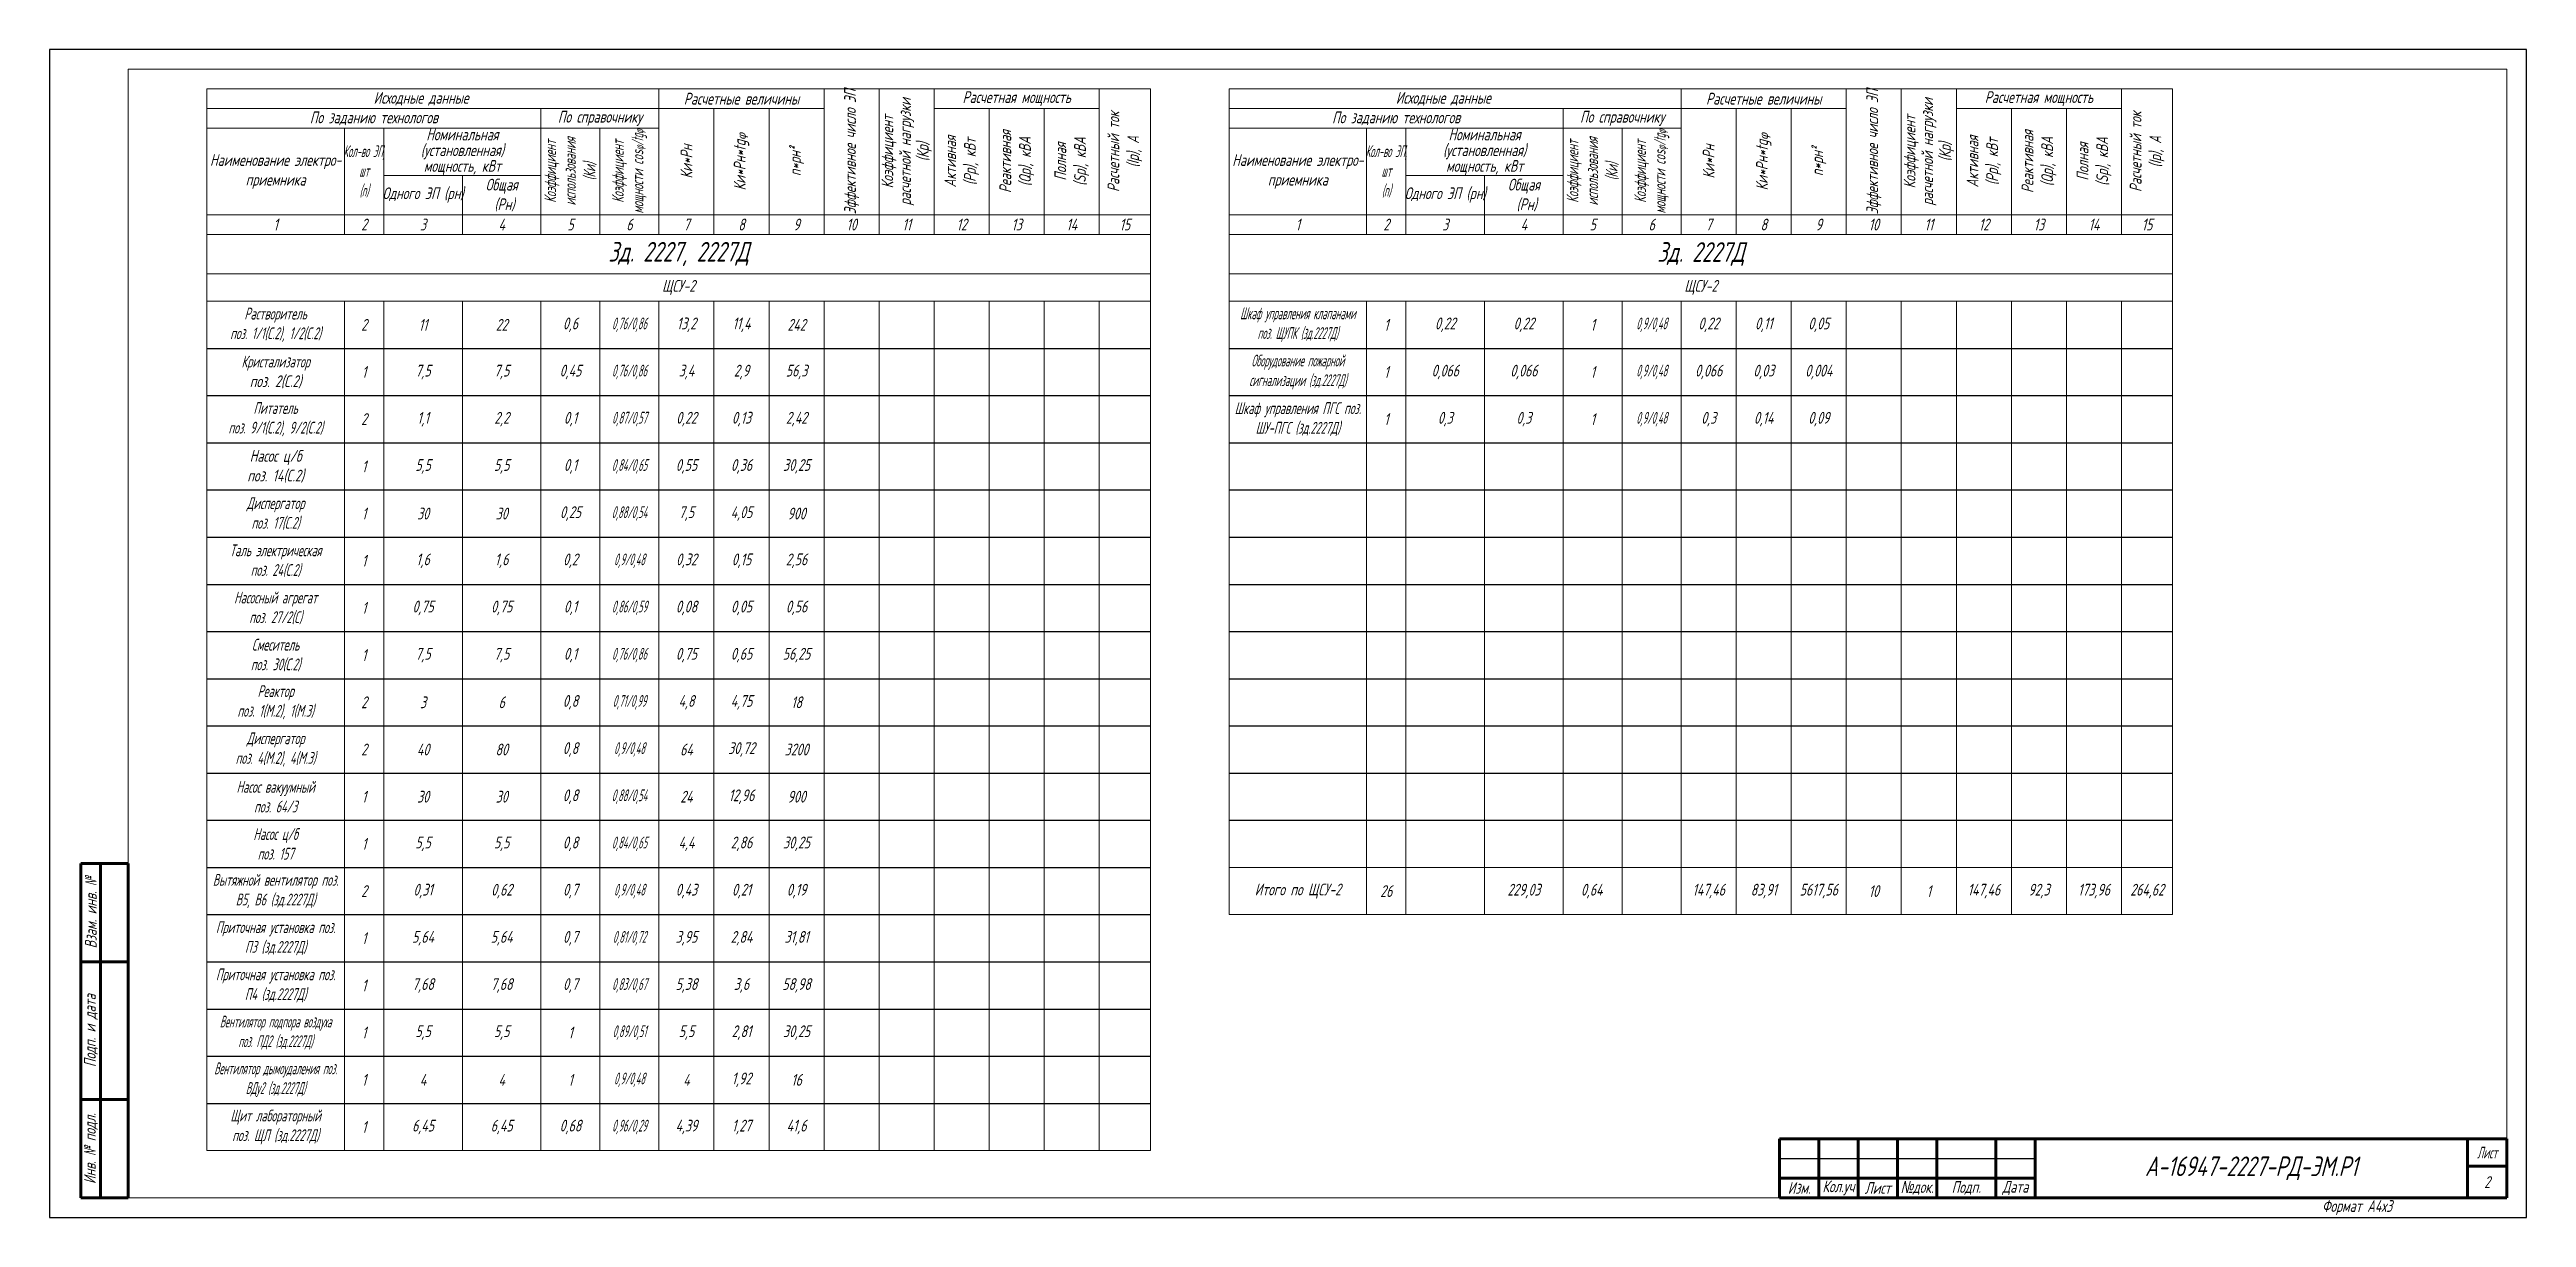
# Model space of a CAD drawing. Header units: millimetres. Extents: x -14296 to 10264, y -13087 to -5602.
# Drawn here: x 1024 to 1654, y -13087 to -12790 of the extents above; entities that cross this region are included whole.
import ezdxf

# ---------------------------------------------------------------- set-up
doc = ezdxf.new("R2010")
doc.units = ezdxf.units.MM
for name, color, linetype, lineweight in [('Рамка толстая', 7, 'Continuous', 15), ('Рамка тонкая', 5, 'Continuous', 25), ('ТаБлица', 253, 'Continuous', 15), ('Текст', 7, 'Continuous', 20), ('Штампы', 252, 'Continuous', 25)]:
    doc.layers.add(name, color=color, linetype=linetype, lineweight=lineweight)
doc.styles.add('Simplex', font='simplex.shx', dxfattribs={"width": 0.7, "oblique": 15})

msp = doc.modelspace()

# ---------------------------------------------------------------- texts
at = {"layer": 'Текст', "char_height": 3, "attachment_point": 5, "style": 'Simplex'}
for s, insert, width in [('Исходные данные', (1118.78378, -12802.24064), 109), ('Расчетные величины', (1200.28378, -12802.24064), 42), ('Расчетная мощность', (1270.28378, -12802.24064), 42), ('Исходные данные', (1378.78378, -12802.24064), 109), ('Расчетные величины', (1460.28378, -12802.24064), 42), ('Расчетная мощность', (1530.28378, -12802.24064), 42), ('По заданию технологов', (1106.78378, -12807.24064), 85), ('{\\W0.7;По справочнику}', (1164.28378, -12807.24064), 30), ('По заданию технологов', (1366.78378, -12807.24064), 85), ('{\\W0.7;По справочнику}', (1424.28378, -12807.24064), 30), ('{\\W0.5;Кол-во ЭП, \\Pшт\\P(n)}', (1104.28378, -12820.74064), 10), ('{\\W0.5;Кол-во ЭП, \\Pшт\\P(n)}', (1364.28378, -12820.74064), 10), ('Наименование электро-\\Pприемника', (1081.78378, -12820.74064), 35), ('Наименование электро-\\Pприемника', (1341.78378, -12820.74064), 35), ('Одного ЭП (pн)', (1119.28378, -12826.74064), 20), ('Общая\\P (Pн)', (1139.28378, -12826.74064), 20), ('Одного ЭП (pн)', (1379.28378, -12826.74064), 20), ('Общая\\P (Pн)', (1399.28378, -12826.74064), 20), ('1', (1081.78378, -12834.24064), 35), ('2', (1104.28378, -12834.24064), 10), ('3', (1119.28378, -12834.24064), 20), ('4', (1139.28378, -12834.24064), 20), ('5', (1156.78378, -12834.24064), 15), ('6', (1171.78378, -12834.24064), 15), ('7', (1186.28378, -12834.24064), 14), ('8', (1200.28378, -12834.24064), 14), ('9', (1214.28378, -12834.24064), 14), ('10', (1228.28378, -12834.24064), 14), ('11', (1242.28378, -12834.24064), 14), ('12', (1256.28378, -12834.24064), 14), ('13', (1270.28378, -12834.24064), 14), ('14', (1284.28378, -12834.24064), 14), ('15', (1297.78378, -12834.24064), 13), ('1', (1341.78378, -12834.24064), 35), ('2', (1364.28378, -12834.24064), 10), ('3', (1379.28378, -12834.24064), 20), ('4', (1399.28378, -12834.24064), 20), ('5', (1416.78378, -12834.24064), 15), ('6', (1431.78378, -12834.24064), 15), ('7', (1446.28378, -12834.24064), 14), ('8', (1460.28378, -12834.24064), 14), ('9', (1474.28378, -12834.24064), 14), ('10', (1488.28378, -12834.24064), 14), ('11', (1502.28378, -12834.24064), 14), ('12', (1516.28378, -12834.24064), 14), ('13', (1530.28378, -12834.24064), 14), ('14', (1544.28378, -12834.24064), 14), ('15', (1557.78378, -12834.24064), 13), ('ЩСУ-2', (1184.28378, -12850.24064), 240), ('ЩСУ-2', (1444.28378, -12850.24064), 240), ('{\\W0.6;Растворитель \\Pпоз. 1/1(С.2), 1/2(С.2)}', (1081.78378, -12859.74064), 35), ('2', (1104.28378, -12859.74064), 10), ('11', (1119.28378, -12859.74064), 20), ('22', (1139.28378, -12859.74064), 20), ('0,6', (1156.78378, -12859.74064), 15), ('{\\W0.5;0,76/0,86}', (1171.78378, -12859.74064), 15), ('13,2', (1186.28378, -12859.74064), 14), ('11,4', (1200.28378, -12859.74064), 14), ('242', (1214.28378, -12859.74064), 14), ('{\\W0.5;Шкаф управления клапанами поз. ЩУПК (зд.2227Д)}', (1341.78378, -12859.74064), 35), ('1', (1364.28378, -12859.74064), 10), ('0,22', (1379.28378, -12859.74064), 20), ('0,22', (1399.28378, -12859.74064), 20), ('1', (1416.78378, -12859.74064), 15), ('{\\W0.5;0,9/0,48}', (1431.78378, -12859.74064), 15), ('0,22', (1446.28378, -12859.74064), 14), ('0,11', (1460.28378, -12859.74064), 14), ('0,05', (1474.28378, -12859.74064), 14), ('{\\W0.6;Кристализатор \\P}поз. 2(С.2)', (1081.78378, -12871.74064), 35), ('1', (1104.28378, -12871.74064), 10), ('7,5', (1119.28378, -12871.74064), 20), ('7,5', (1139.28378, -12871.74064), 20), ('0,45', (1156.78378, -12871.74064), 15), ('{\\W0.5;0,76/0,86}', (1171.78378, -12871.74064), 15), ('3,4', (1186.28378, -12871.74064), 14), ('2,9', (1200.28378, -12871.74064), 14), ('56,3', (1214.28378, -12871.74064), 14), ('{\\W0.5;Оборудование пожарной сигнализации (зд.2227Д)}', (1341.78378, -12871.74064), 35), ('1', (1364.28378, -12871.74064), 10), ('0,066', (1379.28378, -12871.74064), 20), ('0,066', (1399.28378, -12871.74064), 20), ('1', (1416.78378, -12871.74064), 15), ('{\\W0.5;0,9/0,48}', (1431.78378, -12871.74064), 15), ('0,066', (1446.28378, -12871.74064), 14), ('0,03', (1460.28378, -12871.74064), 14), ('0,004', (1474.28378, -12871.74064), 14), ('{\\W0.6;Питатель\\Pпоз. 9/1(С.2), 9/2(С.2)}', (1081.78378, -12883.74064), 35), ('2', (1104.28378, -12883.71401), 10), ('1,1', (1119.28378, -12883.74064), 20), ('2,2', (1139.28378, -12883.74064), 20), ('0,1', (1156.78378, -12883.74064), 15), ('{\\W0.5;0,87/0,57}', (1171.78378, -12883.71401), 15), ('0,22', (1186.28378, -12883.71401), 14), ('0,13', (1200.28378, -12883.71401), 14), ('2,42', (1214.28378, -12883.71401), 14), ('{\\W0.6;Шкаф управления ПГС поз. ШУ-ПГС (зд.2227Д)}', (1341.78378, -12883.74064), 35), ('1', (1364.28378, -12883.74064), 10), ('0,3', (1379.28378, -12883.74064), 20), ('0,3', (1399.28378, -12883.74064), 20), ('1', (1416.78378, -12883.74064), 15), ('{\\W0.5;0,9/0,48}', (1431.78378, -12883.74064), 15), ('0,3', (1446.28378, -12883.74064), 14), ('0,14', (1460.28378, -12883.74064), 14), ('0,09', (1474.28378, -12883.74064), 14), ('Насос ц/б\\Pпоз. 14(С.2)', (1081.78378, -12895.72733), 35), ('1', (1104.28378, -12895.74064), 10), ('5,5', (1119.28378, -12895.74064), 20), ('5,5', (1139.28378, -12895.74064), 20), ('0,1', (1156.78378, -12895.74064), 15), ('{\\W0.5;0,84/0,65}', (1171.78378, -12895.74064), 15), ('0,55', (1186.28378, -12895.74064), 14), ('0,36', (1200.28378, -12895.74064), 14), ('30,25', (1214.28378, -12895.74064), 14), ('{\\W0.6;Диспергатор\\Pпоз. 17(С.2)}', (1081.78378, -12907.74064), 35), ('1', (1104.28378, -12907.74064), 10), ('30', (1119.28378, -12907.74064), 20), ('30', (1139.28378, -12907.74064), 20), ('0,25', (1156.78378, -12907.74064), 15), ('{\\W0.5;0,88/0,54}', (1171.78378, -12907.74064), 15), ('7,5', (1186.28378, -12907.74064), 14), ('4,05', (1200.28378, -12907.74064), 14), ('900', (1214.28378, -12907.74064), 14), ('{\\W0.6;Таль электрическая\\Pпоз. 24(С.2)}', (1081.78378, -12919.74064), 35), ('1', (1104.28378, -12919.74064), 10), ('1,6', (1119.28378, -12919.74064), 20), ('1,6', (1139.28378, -12919.74064), 20), ('0,2', (1156.78378, -12919.74064), 15), ('{\\W0.5;0,9/0,48}', (1171.78378, -12919.74064), 15), ('0,32', (1186.28378, -12919.74064), 14), ('0,15', (1200.28378, -12919.74064), 14), ('2,56', (1214.28378, -12919.74064), 14), ('{\\W0.6;Насосный агрегат\\Pпоз. 27/2(С)}', (1081.78378, -12931.74064), 35), ('1', (1104.28378, -12931.74064), 10), ('0,75', (1119.28378, -12931.74064), 20), ('0,75', (1139.28378, -12931.74064), 20), ('0,1', (1156.78378, -12931.74064), 15), ('{\\W0.5;0,86/0,59}', (1171.78378, -12931.74064), 15), ('0,08', (1186.28378, -12931.74064), 14), ('0,05', (1200.28378, -12931.74064), 14), ('0,56', (1214.28378, -12931.74064), 14), ('{\\W0.6;Смеситель \\Pпоз. 30(С.2)}', (1081.78378, -12943.74064), 35), ('1', (1104.28378, -12943.74064), 10), ('7,5', (1119.28378, -12943.74064), 20), ('7,5', (1139.28378, -12943.74064), 20), ('0,1', (1156.78378, -12943.74064), 15), ('{\\W0.5;0,76/0,86}', (1171.78378, -12943.74064), 15), ('0,75', (1186.28378, -12943.74064), 14), ('0,65', (1200.28378, -12943.74064), 14), ('56,25', (1214.28378, -12943.74064), 14), ('{\\W0.6;Реактор\\Pпоз. 1(М.2), 1(М.3)}', (1081.78378, -12955.74064), 35), ('2', (1104.28378, -12955.74064), 10), ('3', (1119.28378, -12955.74064), 20), ('6', (1139.28378, -12955.74064), 20), ('0,8', (1156.78378, -12955.74064), 15), ('{\\W0.5;0,71/0,99}', (1171.78378, -12955.74064), 15), ('4,8', (1186.28378, -12955.74064), 14), ('4,75', (1200.28378, -12955.74064), 14), ('18', (1214.28378, -12955.74064), 14), ('{\\W0.6;Диспергатор\\Pпоз. 4(М.2), 4(М.3)}', (1081.78378, -12967.74064), 35), ('2', (1104.28378, -12967.74064), 10), ('40', (1119.28378, -12967.74064), 20), ('80', (1139.28378, -12967.74064), 20), ('0,8', (1156.78378, -12967.74064), 15), ('{\\W0.5;0,9/0,48}', (1171.78378, -12967.74064), 15), ('64', (1186.28378, -12967.74064), 14), ('30,72', (1200.28378, -12967.74064), 14), ('3200', (1214.28378, -12967.74064), 14), ('{\\W0.6;Насос вакуумный \\Pпоз. 64/3}', (1081.78378, -12979.74064), 35), ('0,8', (1156.78378, -12979.74064), 15), ('{\\W0.5;0,88/0,54}', (1171.78378, -12979.74064), 15), ('12,96', (1200.28378, -12979.74064), 14), ('1', (1104.28378, -12979.74064), 10), ('30', (1119.28378, -12979.74064), 20), ('30', (1139.28378, -12979.74064), 20), ('24', (1186.28378, -12979.74064), 14), ('900', (1214.28378, -12979.74064), 14), ('{\\W0.6;Насос ц/б \\Pпоз. 157}', (1081.78378, -12991.74064), 35), ('1', (1104.28378, -12991.74064), 10), ('5,5', (1119.28378, -12991.74064), 20), ('5,5', (1139.28378, -12991.74064), 20), ('0,8', (1156.78378, -12991.74064), 15), ('{\\W0.5;0,84/0,65}', (1171.78378, -12991.74064), 15), ('4,4', (1186.28378, -12991.74064), 14), ('2,86', (1200.28378, -12991.74064), 14), ('30,25', (1214.28378, -12991.74064), 14), ('{\\W0.6;Вытяжной вентилятор поз. В5, В6 (зд.2227Д)}', (1081.78378, -13003.74064), 35), ('2', (1104.28378, -13003.74064), 10), ('0,31', (1119.28378, -13003.74064), 20), ('0,62', (1139.28378, -13003.74064), 20), ('0,7', (1156.78378, -13003.74064), 15), ('{\\W0.5;0,9/0,48}', (1171.78378, -13003.74064), 15), ('0,43', (1186.28378, -13003.74064), 14), ('0,21', (1200.28378, -13003.74064), 14), ('0,19', (1214.28378, -13003.74064), 14), ('{\\W0.6;Приточная установка поз. П3 (зд.2227Д)}', (1081.78378, -13015.74064), 35), ('1', (1104.28378, -13015.74064), 10), ('5,64', (1119.28378, -13015.74064), 20), ('5,64', (1139.28378, -13015.74064), 20), ('0,7', (1156.78378, -13015.74064), 15), ('{\\W0.5;0,81/0,72}', (1171.78378, -13015.74064), 15), ('3,95', (1186.28378, -13015.74064), 14), ('2,84', (1200.28378, -13015.74064), 14), ('31,81', (1214.28378, -13015.74064), 14), ('{\\W0.6;Приточная установка поз. П4 (зд.2227Д)}', (1081.78378, -13027.74064), 35), ('1', (1104.28378, -13027.74064), 10), ('7,68', (1119.28378, -13027.74064), 20), ('7,68', (1139.28378, -13027.74064), 20), ('0,7', (1156.78378, -13027.74064), 15), ('{\\W0.5;0,83/0,67}', (1171.78378, -13027.74064), 15), ('5,38', (1186.28378, -13027.74064), 14), ('3,6', (1200.28378, -13027.74064), 14), ('58,98', (1214.28378, -13027.74064), 14), ('{\\W0.5;Вентилятор подпора воздуха поз. ПД2 (зд.2227Д)}', (1081.78378, -13039.74064), 35), ('1', (1104.28378, -13039.74064), 10), ('5,5', (1119.28378, -13039.74064), 20), ('5,5', (1139.28378, -13039.74064), 20), ('1', (1156.78378, -13039.74064), 15), ('{\\W0.5;0,89/0,51}', (1171.78378, -13039.74064), 15), ('5,5', (1186.28378, -13039.74064), 14), ('2,81', (1200.28378, -13039.74064), 14), ('30,25', (1214.28378, -13039.74064), 14), ('{\\W0.5;Вентилятор дымоудаления поз. ВДу2 (зд.2227Д)}', (1081.78378, -13051.74064), 35), ('1', (1104.28378, -13051.74064), 10), ('4', (1119.28378, -13051.74064), 20), ('4', (1139.28378, -13051.74064), 20), ('1', (1156.78378, -13051.74064), 15), ('{\\W0.5;0,9/0,48}', (1171.78378, -13051.74064), 15), ('4', (1186.28378, -13051.74064), 14), ('1,92', (1200.28378, -13051.74064), 14), ('16', (1214.28378, -13051.74064), 14), ('{\\W0.6;Щит лабораторный\\Pпоз. ЩЛ (зд.2227Д)}', (1081.78378, -13063.74064), 35), ('1', (1104.28378, -13063.74064), 10), ('6,45', (1119.28378, -13063.74064), 20), ('6,45', (1139.28378, -13063.74064), 20), ('0,68', (1156.78378, -13063.74064), 15), ('{\\W0.5;0,96/0,29}', (1171.78378, -13063.74064), 15), ('4,39', (1186.28378, -13063.74064), 14), ('1,27', (1200.28378, -13063.74064), 14), ('41,6', (1214.28378, -13063.74064), 14)]:
    msp.add_mtext(s, dxfattribs=dict(at, insert=insert, width=width))
at = {"layer": 'Текст', "char_height": 3, "attachment_point": 5, "rotation": 90, "style": 'Simplex'}
for s, insert, width in [('Эффективное число ЭП', (1228.28378, -12815.74064), 32), ('Эффективное число ЭП', (1488.28378, -12815.74064), 32), ('Расчетный ток \\P(Iр), А', (1297.78378, -12815.74064), 32), ('Расчетный ток \\P(Iр), А', (1557.78378, -12815.74064), 32), ('{\\W0.6;Коэффициент использования (Ки)}', (1156.78378, -12820.74064), 22), ('{\\W0.6;Коэффициент мощности cos\\fArial|b0|i0|c0|p34;\\H0.66667x;φ\\Fgost|c204;\\H1.5x;/tg\\fArial|b0|i0|c0|p34;\\H0.66667x;φ}', (1171.78378, -12820.74064), 22), ('Ки*Pн', (1186.28378, -12818.24064), 27), ('Ки*Pн*{\\W0.7;tg\\fArial|b0|i0|c0|p34;\\H0.66667x;\\W1;φ}', (1200.28378, -12818.24064), 27), ('n*рн²', (1214.28378, -12818.24064), 27), ('Активная \\P(Рр), кВт', (1256.28378, -12818.24064), 27), ('Реактивная \\P(Qр), кВА', (1270.28378, -12818.24064), 27), ('Полная \\P(Sр), кВА', (1284.28378, -12818.24064), 27), ('{\\W0.6;Коэффициент использования (Ки)}', (1416.78378, -12820.74064), 22), ('{\\W0.6;Коэффициент мощности cos\\fArial|b0|i0|c0|p34;\\H0.66667x;φ\\Fgost|c204;\\H1.5x;/tg\\fArial|b0|i0|c0|p34;\\H0.66667x;φ}', (1431.78378, -12820.74064), 22), ('Ки*Pн', (1446.28378, -12818.24064), 27), ('Ки*Pн*{\\W0.7;tg\\fArial|b0|i0|c0|p34;\\H0.66667x;\\W1;φ}', (1460.28378, -12818.24064), 27), ('n*рн²', (1474.28378, -12818.24064), 27), ('Активная \\P(Рр), кВт', (1516.28378, -12818.24064), 27), ('Реактивная \\P(Qр), кВА', (1530.28378, -12818.24064), 27), ('Полная \\P(Sр), кВА', (1544.28378, -12818.24064), 27)]:
    msp.add_mtext(s, dxfattribs=dict(at, insert=insert, width=width))
at = {"layer": 'Текст', "char_height": 3, "width": 32, "attachment_point": 5, "rotation": 90, "line_spacing_factor": 0.9, "style": 'Simplex'}
for insert in [(1242.28378, -12815.74064), (1502.28378, -12815.74064)]:
    msp.add_mtext('Коэффициент расчетной нагрузки (Кр)', dxfattribs=dict(at, insert=insert))
at = {"layer": 'Текст', "char_height": 3, "width": 40, "attachment_point": 5, "line_spacing_factor": 0.8, "style": 'Simplex'}
for insert in [(1129.28378, -12815.74064), (1389.28378, -12815.74064)]:
    msp.add_mtext('Номинальная  \\P(установленная) \\Pмощность, кВт', dxfattribs=dict(at, insert=insert))
at = {"layer": 'Текст', "lineweight": 35, "char_height": 5, "attachment_point": 5, "style": 'Simplex'}
for s, insert, width in [('Зд. 2227, 2227Д', (1184.28378, -12841.74064), 240), ('Зд. 2227Д', (1444.28378, -12841.74064), 240), ('А-16947-2227-РД-ЭМ.Р1', (1584.28378, -13074.24064), 120)]:
    msp.add_mtext(s, dxfattribs=dict(at, insert=insert, width=width))
at = {"layer": 'Текст', "color": 4, "char_height": 3, "attachment_point": 5, "style": 'Simplex'}
for s, insert, width in [('Итого по ЩСУ-2', (1341.78378, -13003.74064), 35), ('26', (1364.28378, -13003.74064), 10), ('229,03', (1399.28378, -13003.74064), 20), ('0,64', (1416.53378, -13003.74064), 14.5), ('147,46', (1446.28378, -13003.74064), 14), ('83,91', (1460.28378, -13003.74064), 14), ('5617,56', (1474.28378, -13003.74064), 14), ('10', (1488.28378, -13003.74064), 14), ('1', (1502.28378, -13003.74064), 14), ('147,46', (1516.28378, -13003.74064), 14), ('92,3', (1530.28378, -13003.74064), 14), ('173,96', (1544.28378, -13003.74064), 14), ('264,62', (1557.78378, -13003.74064), 13)]:
    msp.add_mtext(s, dxfattribs=dict(at, insert=insert, width=width))
at = {"layer": 'Текст', "lineweight": 20, "char_height": 3, "style": 'Simplex'}
for s, insert, width, attachment_point in [('Изм.', (1469.28378, -13079.24064), 10, 5), ('Кол.уч', (1479.28378, -13079.24064), 10, 5), ('Лист', (1489.28378, -13079.24064), 10, 5), ('{\\fArial|b0|i0|c204|p34;\\W0.7;№\\Fsimplex|c204;док.}', (1499.28378, -13079.24064), 10, 5), ('Подп.', (1511.78378, -13079.24064), 15, 5), ('{\\W0.7;Дата}', (1524.28378, -13079.24064), 10, 5), ('Формат А4х3', (1602.28378, -13084.24064), 44, 4)]:
    msp.add_mtext(s, dxfattribs=dict(at, insert=insert, width=width, attachment_point=attachment_point))
at = {"layer": 'Штампы', "lineweight": 20, "char_height": 3, "width": 10, "attachment_point": 5, "style": 'Simplex'}
for s, insert in [('{\\Fgost|c204;\\C2;Лист}', (1644.28378, -13070.24064)), ('{\\C2;2}', (1644.28378, -13077.74064))]:
    msp.add_mtext(s, dxfattribs=dict(at, insert=insert))

# ---------------------------------------------------------------- blocks, each defined once
blk = doc.blocks.new('A$C7D080345')
at = {"layer": 'Рамка толстая'}
for p, q in [((20, 292), (20, 5)), ((625, 292), (20, 292)), ((625, 5), (625, 292)), ((20, 5), (625, 5))]:
    blk.add_line(p, q, dxfattribs=at)
at = {"layer": 'Рамка тонкая'}
for p, q in [((0, 297), (0, 0)), ((630, 297), (0, 297)), ((630, 0), (630, 297)), ((0, 0), (630, 0))]:
    blk.add_line(p, q, dxfattribs=at)
blk = doc.blocks.new('*T1003')
at = {"layer": 'Штампы', "color": 0, "linetype": 'ByBlock', "lineweight": 60, "transparency": 16777216}
for p, q in [((0, 0), (0, 85)), ((0, 85), (12, 85)), ((5, 0), (5, 85)), ((12, 0), (12, 85)), ((0, 60), (12, 60)), ((0, 25), (12, 25)), ((0, 0), (12, 0))]:
    blk.add_line(p, q, dxfattribs=at)
at = {"layer": 'Штампы', "color": 2, "transparency": 16777216, "char_height": 3, "attachment_point": 5, "rotation": 90, "style": 'Simplex'}
for s, insert, width in [('Взам. инв. {\\Fgost|c204;№}', (2.5, 72.5), 25), ('Подп. и дата', (2.5, 42.5), 35), ('Инв. {\\Fgost|c204;№} подл.', (2.5, 12.5), 25)]:
    blk.add_mtext(s, dxfattribs=dict(at, insert=insert, width=width))

# ---------------------------------------------------------------- linework, layer by layer
at = {"layer": 'Рамка тонкая'}
for p, q in [((1064.28378, -12865.74064), (1304.28378, -12865.74064)), ((1324.28378, -12865.74064), (1564.28378, -12865.74064)), ((1064.28378, -12877.74064), (1304.28378, -12877.74064)), ((1324.28378, -12877.74064), (1564.28378, -12877.74064)), ((1064.28378, -12889.74064), (1304.28378, -12889.74064)), ((1324.28378, -12889.74064), (1564.28378, -12889.74064)), ((1064.28378, -12901.74064), (1304.28378, -12901.74064)), ((1324.28378, -12901.74064), (1564.28378, -12901.74064)), ((1064.28378, -12913.74064), (1304.28378, -12913.74064)), ((1324.28378, -12913.74064), (1564.28378, -12913.74064)), ((1064.28378, -12925.74064), (1304.28378, -12925.74064)), ((1324.28378, -12925.74064), (1564.28378, -12925.74064)), ((1064.28378, -12937.74064), (1304.28378, -12937.74064)), ((1324.28378, -12937.74064), (1564.28378, -12937.74064)), ((1064.28378, -12949.74064), (1304.28378, -12949.74064)), ((1324.28378, -12949.74064), (1564.28378, -12949.74064)), ((1064.28378, -12961.74064), (1304.28378, -12961.74064)), ((1324.28378, -12961.74064), (1564.28378, -12961.74064)), ((1064.28378, -12973.74064), (1304.28378, -12973.74064)), ((1324.28378, -12973.74064), (1564.28378, -12973.74064)), ((1064.28378, -12985.74064), (1304.28378, -12985.74064)), ((1324.28378, -12985.74064), (1564.28378, -12985.74064)), ((1064.28378, -12997.74064), (1304.28378, -12997.74064)), ((1064.28378, -13009.74064), (1304.28378, -13009.74064)), ((1064.28378, -13021.74064), (1304.28378, -13021.74064)), ((1064.28378, -13033.74064), (1304.28378, -13033.74064)), ((1064.28378, -13045.74064), (1304.28378, -13045.74064)), ((1064.28378, -13057.74064), (1304.28378, -13057.74064))]:
    msp.add_line(p, q, dxfattribs=at)
at = {"layer": 'ТаБлица'}
for p, q in [((1064.28378, -12799.74064), (1304.28378, -12799.74064)), ((1064.28378, -12799.74064), (1064.28378, -13069.74064)), ((1179.28378, -12799.74064), (1179.28378, -12836.74064)), ((1221.28378, -12799.74064), (1221.28378, -12836.74064)), ((1235.28378, -12799.74064), (1235.28378, -12836.74064)), ((1249.28378, -12799.74064), (1249.28378, -12836.74064)), ((1291.28378, -12799.74064), (1291.28378, -12836.74064)), ((1304.28378, -13069.74064), (1304.28378, -12799.74064)), ((1324.28378, -12799.74064), (1564.28378, -12799.74064)), ((1324.28378, -12799.74064), (1324.28378, -13009.74064)), ((1439.28378, -12799.74064), (1439.28378, -12836.74064)), ((1481.28378, -12799.74064), (1481.28378, -12836.74064)), ((1495.28378, -12799.74064), (1495.28378, -12836.74064)), ((1509.28378, -12799.74064), (1509.28378, -12836.74064)), ((1551.28378, -12799.74064), (1551.28378, -12836.74064)), ((1564.28378, -13009.74064), (1564.28378, -12799.74064)), ((1064.28378, -12804.74064), (1221.28378, -12804.74064)), ((1149.28378, -12804.74064), (1149.28378, -12836.74064)), ((1193.28378, -12804.74064), (1193.28378, -12836.74064)), ((1207.28378, -12804.74064), (1207.28378, -12836.74064)), ((1249.28378, -12804.74064), (1291.28378, -12804.74064)), ((1263.28378, -12804.74064), (1263.28378, -12836.74064)), ((1277.28378, -12804.74064), (1277.28378, -12836.74064)), ((1324.28378, -12804.74064), (1481.28378, -12804.74064)), ((1409.28378, -12804.74064), (1409.28378, -12836.74064)), ((1453.28378, -12804.74064), (1453.28378, -12836.74064)), ((1467.28378, -12804.74064), (1467.28378, -12836.74064)), ((1509.28378, -12804.74064), (1551.28378, -12804.74064)), ((1523.28378, -12804.74064), (1523.28378, -12836.74064)), ((1537.28378, -12804.74064), (1537.28378, -12836.74064)), ((1064.28378, -12809.74064), (1179.28378, -12809.74064)), ((1099.28378, -12809.74064), (1099.28378, -12836.74064)), ((1109.28378, -12809.74064), (1109.28378, -12836.74064)), ((1164.28378, -12809.74064), (1164.28378, -12836.74064)), ((1324.28378, -12809.74064), (1439.28378, -12809.74064)), ((1359.28378, -12809.74064), (1359.28378, -12836.74064)), ((1369.28378, -12809.74064), (1369.28378, -12836.74064)), ((1424.28378, -12809.74064), (1424.28378, -12836.74064)), ((1109.28378, -12821.74064), (1149.28378, -12821.74064)), ((1129.28378, -12821.74064), (1129.28378, -12836.74064)), ((1369.28378, -12821.74064), (1409.28378, -12821.74064)), ((1389.28378, -12821.74064), (1389.28378, -12836.74064)), ((1064.28378, -12831.74064), (1304.28378, -12831.74064)), ((1324.28378, -12831.74064), (1564.28378, -12831.74064)), ((1064.28378, -12836.74064), (1304.28378, -12836.74064)), ((1324.28378, -12836.74064), (1564.28378, -12836.74064)), ((1064.28378, -12846.74064), (1304.28378, -12846.74064)), ((1324.28378, -12846.74064), (1564.28378, -12846.74064)), ((1064.28378, -12853.74064), (1304.28378, -12853.74064)), ((1099.28378, -12853.74064), (1099.28378, -13069.74064)), ((1109.28378, -12853.74064), (1109.28378, -13069.74064)), ((1129.28378, -12853.74064), (1129.28378, -13069.74064)), ((1149.28378, -12853.74064), (1149.28378, -13069.74064)), ((1164.28378, -12853.74064), (1164.28378, -13069.74064)), ((1179.28378, -12853.74064), (1179.28378, -13069.74064)), ((1193.28378, -12853.74064), (1193.28378, -13069.74064)), ((1207.28378, -12853.74064), (1207.28378, -13069.74064)), ((1221.28378, -12853.74064), (1221.28378, -13069.74064)), ((1235.28378, -12853.74064), (1235.28378, -13069.74064)), ((1249.28378, -12853.74064), (1249.28378, -13069.74064)), ((1263.28378, -12853.74064), (1263.28378, -13069.74064)), ((1277.28378, -12853.74064), (1277.28378, -13069.74064)), ((1291.28378, -12853.74064), (1291.28378, -13069.74064)), ((1324.28378, -12853.74064), (1564.28378, -12853.74064)), ((1359.28378, -12853.74064), (1359.28378, -13009.74064)), ((1369.28378, -12853.74064), (1369.28378, -13009.74064)), ((1389.28378, -12853.74064), (1389.28378, -13009.74064)), ((1409.28378, -12853.74064), (1409.28378, -13009.74064)), ((1424.28378, -12853.74064), (1424.28378, -13009.74064)), ((1439.28378, -12853.74064), (1439.28378, -13009.74064)), ((1453.28378, -12853.74064), (1453.28378, -13009.74064)), ((1467.28378, -12853.74064), (1467.28378, -13009.74064)), ((1481.28378, -12853.74064), (1481.28378, -13009.74064)), ((1495.28378, -12853.74064), (1495.28378, -13009.74064)), ((1509.28378, -12853.74064), (1509.28378, -13009.74064)), ((1523.28378, -12853.74064), (1523.28378, -13009.74064)), ((1537.28378, -12853.74064), (1537.28378, -13009.74064)), ((1551.28378, -12853.74064), (1551.28378, -13009.74064)), ((1324.28378, -12997.74064), (1564.28378, -12997.74064)), ((1324.28378, -13009.74064), (1564.28378, -13009.74064)), ((1064.28378, -13069.74064), (1304.28378, -13069.74064))]:
    msp.add_line(p, q, dxfattribs=at)
at = {"layer": 'Штампы', "lineweight": 60}
for p, q in [((1044.28378, -13026.74064), (1044.28378, -13081.74064)), ((1464.28378, -13066.74064), (1649.28378, -13066.74064)), ((1464.28378, -13066.74064), (1464.28378, -13081.74064)), ((1474.28378, -13066.74064), (1474.28378, -13081.74064)), ((1484.28378, -13066.74064), (1484.28378, -13081.74064)), ((1494.28378, -13066.74064), (1494.28378, -13081.74064)), ((1504.28378, -13066.74064), (1504.28378, -13081.74064)), ((1519.28378, -13066.74064), (1519.28378, -13081.74064)), ((1529.28378, -13066.74064), (1529.28378, -13081.74064)), ((1639.28378, -13066.74064), (1649.28378, -13066.74064)), ((1639.28378, -13066.74064), (1639.28378, -13081.74064)), ((1649.28378, -13066.74064), (1649.28378, -13081.74064)), ((1649.28378, -13066.74064), (1649.28378, -13081.74064)), ((1464.28378, -13076.74064), (1529.28378, -13076.74064)), ((1639.28378, -13073.74064), (1649.28378, -13073.74064)), ((1464.28378, -13081.74064), (1649.28378, -13081.74064)), ((1639.28378, -13081.74064), (1649.28378, -13081.74064))]:
    msp.add_line(p, q, dxfattribs=at)
at = {"layer": 'Штампы', "color": 5}
msp.add_line((1464.28378, -13071.74064), (1529.28378, -13071.74064), dxfattribs=at)

# ---------------------------------------------------------------- block references
for name, p in [('A$C7D080345', (1024.28379, -13086.74063)), ('*T1003', (1032.28378, -13081.74064))]:
    msp.add_blockref(name, p)

msp.set_redraw_order([(e.dxf.handle, doc.entitydb.next_handle()) for e in msp.query("TEXT MTEXT ATTDEF DIMENSION ARC_DIMENSION")])  # texts and dimensions are drawn at this point

doc.saveas('drawing.dxf')
